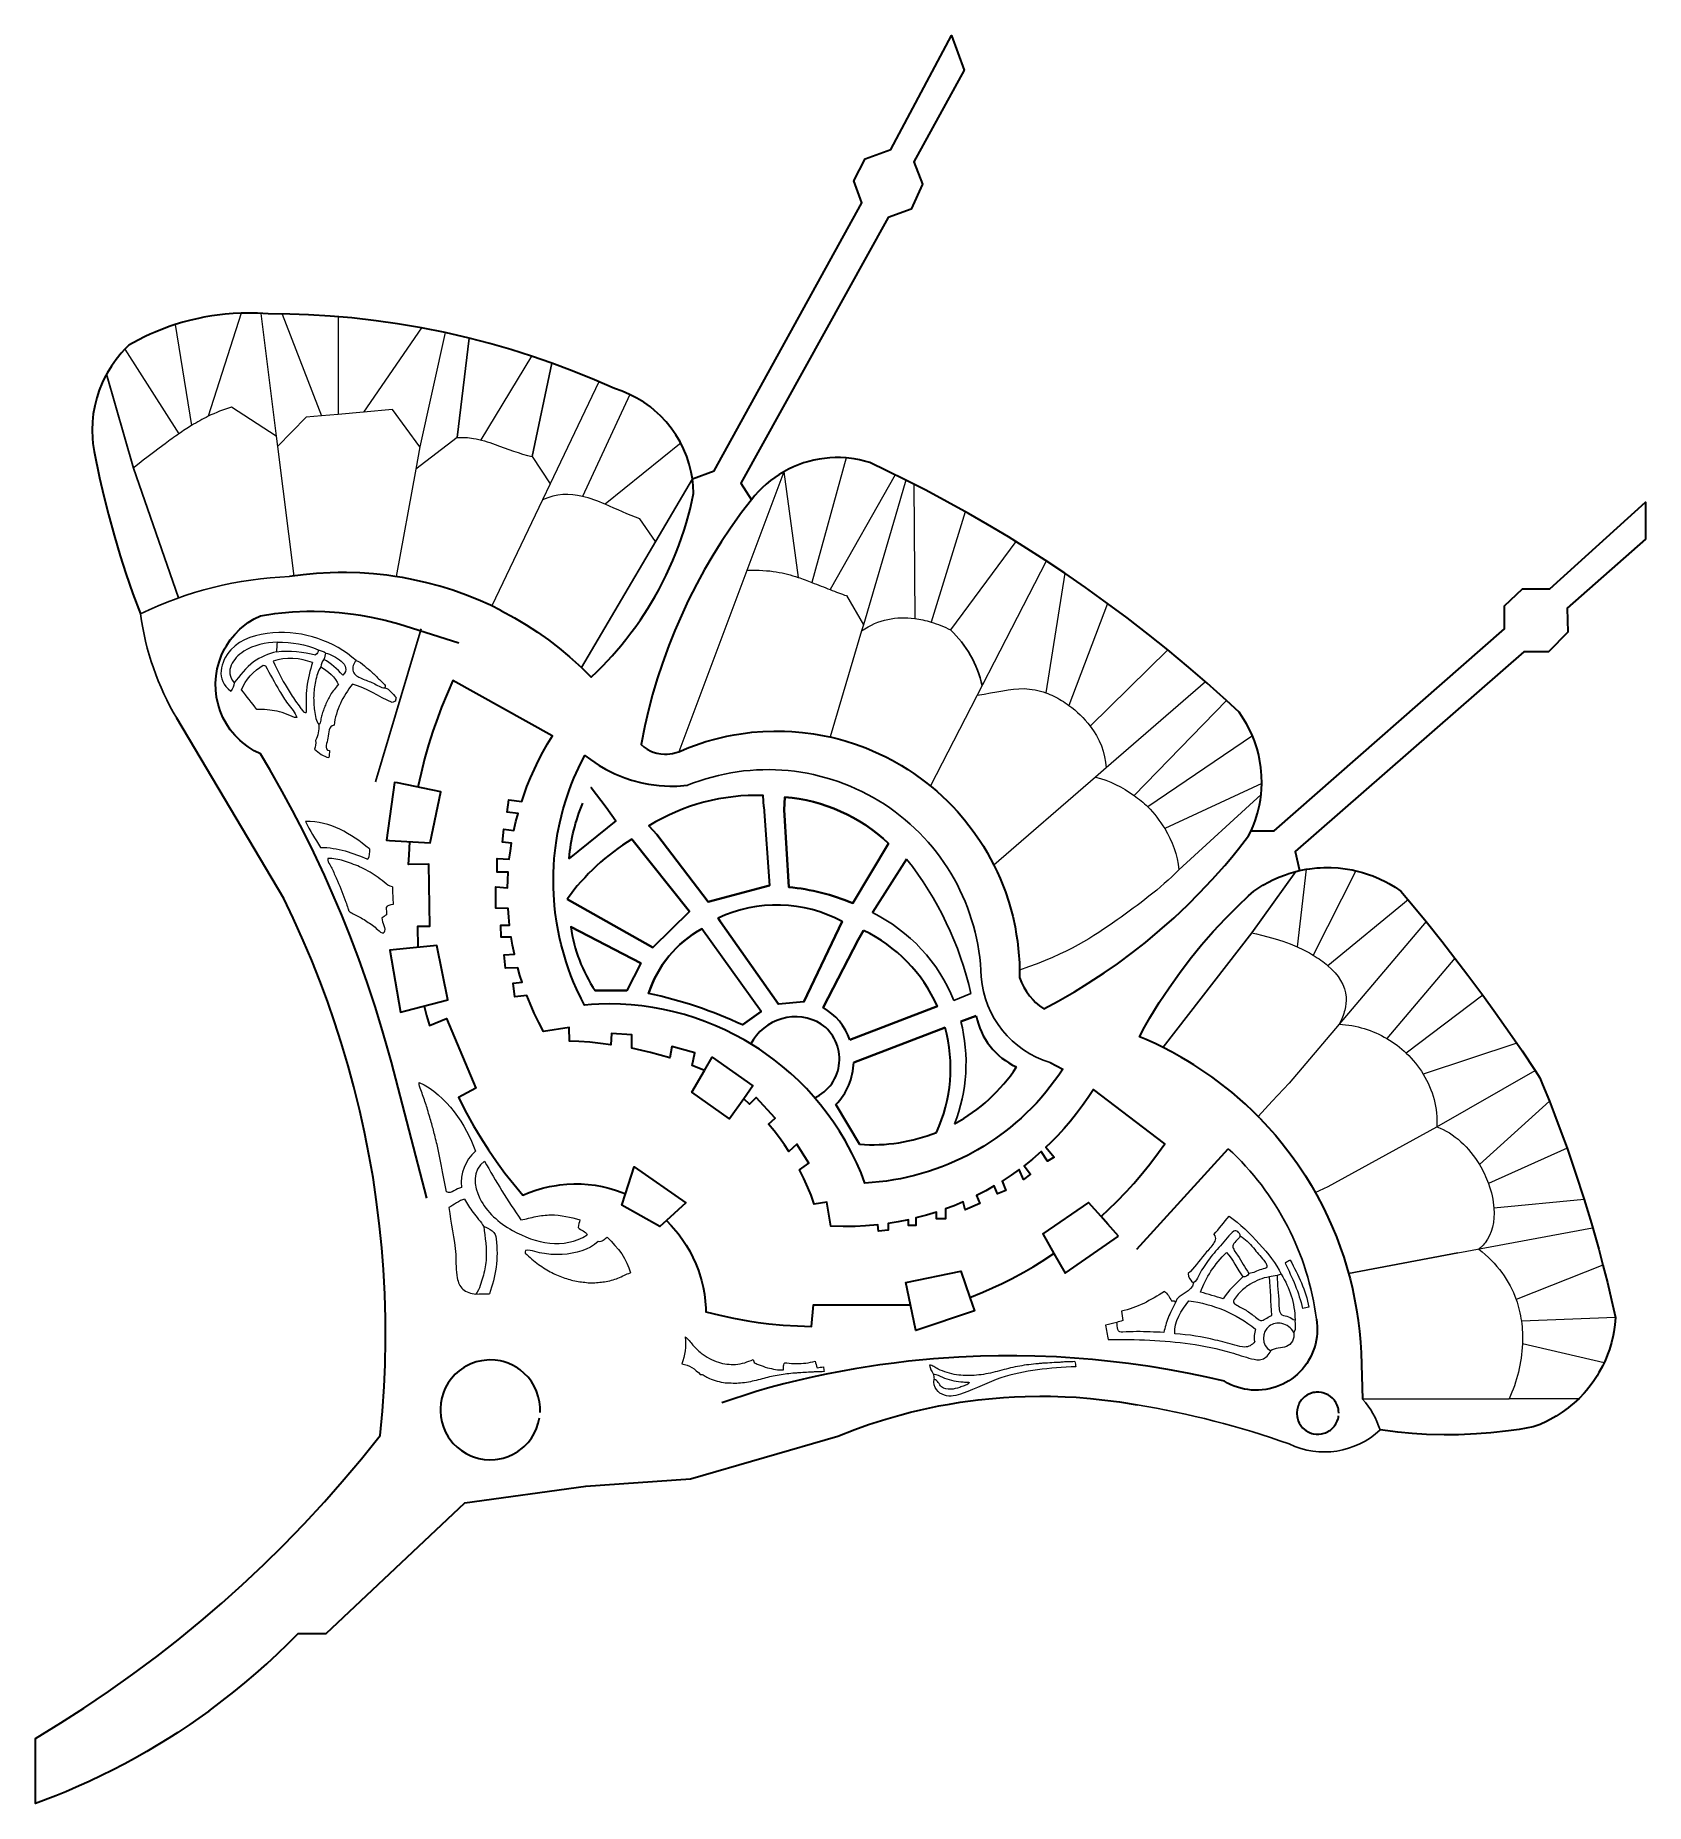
# Model space of a CAD drawing. Header units: millimetres. Extents: x 1814184 to 2218310, y 27764 to 471429.
import ezdxf

# ---------------------------------------------------------------- set-up
doc = ezdxf.new("R2010")
doc.units = ezdxf.units.MM
for name, color, linetype, lineweight in [('01_SITE_BASE', 7, 'Continuous', 35), ('03_REGIONS', 7, 'Continuous', 35), ('03_ROADS_AND_PLOTS', 7, 'Continuous', 9), ('04_GEOMETRIC_DIVISIONS', 7, 'Continuous', 5), ('BLUE_COPIED_UNITS', 7, 'Continuous', 20), ('REGION_HOLES', 7, 'Continuous', 35)]:
    doc.layers.add(name, color=color, linetype=linetype, lineweight=lineweight)

# ---------------------------------------------------------------- blocks, each defined once
blk = doc.blocks.new('GEWAN_A_UPPER_LEFT')
for points, knots in [([(25400, 16777), (14135, 26768), (-960, 31924), (-16472, 30740), (-24367, 30137), (-32369, 27891), (-37615, 22198), (-42972, 16383), (-45453, 6972), (-37625, 1498)], [0, 0, 0, 0, 1, 1, 1, 2, 2, 2, 3, 3, 3, 3]), ([(-14389, 26008), (-20056, 25842), (-26101, 24751), (-31111, 21474), (-36625, 17867), (-40886, 11613), (-36034, 5636)], [0, 0, 0, 0, 1, 1, 1, 2, 2, 2, 2]), ([(-14707, 21233), (-18723, 20184), (-22749, 18676), (-26198, 16137), (-30049, 13302), (-33182, 9182), (-36034, 5636)], [0, 0, 0, 0, 1, 1, 1, 2, 2, 2, 2]), ([(3436, 15822), (-2562, 18004), (-10171, 18942), (-16299, 16458), (-14182, 11899), (-11951, 7427), (-9359, 3064), (-8022, 812), (-6587, -1411), (-5063, -3549), (-4294, -4627), (-3502, -5685), (-2688, -6816), (-2281, -7381), (-1869, -7965), (-1441, -8476), (-960, -9050), (-460, -9532), (253, -9325)], [0, 0, 0, 0, 1, 1, 1, 2, 2, 2, 3, 3, 3, 4, 4, 4, 5, 5, 5, 6, 6, 6, 6]), ([(10121, 20596), (14325, 19318), (23803, 14645), (18715, 9456), (15735, 12598), (12667, 15529), (9166, 17413)], [0, 0, 0, 0, 1, 1, 1, 2, 2, 2, 2]), ([(-4362, -11871), (-5241, -9362), (-7262, -7169), (-8986, -4873), (-10533, -2811), (-11841, -665), (-13125, 1494), (-15610, 5671), (-18008, 9897), (-20119, 14230), (-20543, 14336), (-20967, 14442), (-21392, 14549), (-26052, 11673), (-30315, 7153), (-32214, 2135), (-29668, -1155), (-27121, -4444), (-24575, -7733), (-21024, -7664), (-17622, -7997), (-14389, -8685), (-12632, -9059), (-10924, -9538), (-9275, -10246), (-7606, -10962), (-5999, -11914), (-4362, -11871)], [0, 0, 0, 0, 1, 1, 1, 2, 2, 2, 3, 3, 3, 4, 4, 4, 5, 5, 5, 6, 6, 6, 7, 7, 7, 8, 8, 8, 9, 9, 9, 9]), ([(3436, 15822), (2218, 11823), (1116, 7707), (601, 3382), (106, -774), (153, -5123), (253, -9325)], [0, 0, 0, 0, 1, 1, 1, 2, 2, 2, 2]), ([(7574, 13594), (6182, 11581), (5512, 8969), (4977, 6305), (4494, 3904), (4122, 1461), (4040, -1055), (3960, -3485), (4152, -5982), (4462, -8362), (4637, -9707), (4851, -11016), (5165, -12276), (5455, -13441), (5831, -14565), (6619, -15372)], [0, 0, 0, 0, 1, 1, 1, 2, 2, 2, 3, 3, 3, 4, 4, 4, 5, 5, 5, 5]), ([(7574, 13594), (11056, 11976), (14969, 8248), (16487, 4681), (14950, 3049), (13579, 1348), (12471, -463), (11471, -2097), (10684, -3821), (9931, -5558), (9570, -6389), (9217, -7223), (8921, -8082), (8639, -8903), (8410, -9747), (8177, -10583), (7944, -11420), (7707, -12249), (7547, -13137), (7466, -13581), (7405, -14040), (7287, -14445), (7169, -14850), (6995, -15201), (6619, -15372)], [0, 0, 0, 0, 1, 1, 1, 2, 2, 2, 3, 3, 3, 4, 4, 4, 5, 5, 5, 6, 6, 6, 7, 7, 7, 8, 8, 8, 8]), ([(25400, 16777), (24030, 15731), (23360, 13153), (23901, 11372), (24461, 9532), (26314, 8544), (28196, 7768), (30171, 6954), (32176, 6374), (34053, 5430), (35980, 4460), (37770, 3104), (39860, 3044)], [0, 0, 0, 0, 1, 1, 1, 2, 2, 2, 3, 3, 3, 4, 4, 4, 4]), ([(25400, 16777), (27051, 16539), (28243, 15311), (29515, 14199), (30774, 13098), (32111, 12111), (33348, 10993), (34649, 9819), (35838, 8501), (37170, 7226), (37836, 6588), (38538, 5961), (39135, 5309), (39790, 4593), (40319, 3846), (39860, 3044)], [0, 0, 0, 0, 1, 1, 1, 2, 2, 2, 3, 3, 3, 4, 4, 4, 5, 5, 5, 5]), ([(43543, -4232), (36752, -1413), (30634, 3033), (23490, 4999), (18795, -1227), (15222, -7918), (14259, -15691)], [0, 0, 0, 0, 1, 1, 1, 2, 2, 2, 2]), ([(39860, 3044), (42335, 2628), (43632, -16), (45453, -1685), (45347, -2322), (45241, -2958), (45135, -3595), (44604, -3807), (44074, -4019), (43543, -4232)], [0, 0, 0, 0, 1, 1, 1, 2, 2, 2, 3, 3, 3, 3]), ([(14259, -15691), (11281, -16040), (11752, -19495), (11222, -22166), (10965, -23460), (10474, -24569), (10302, -25819), (10133, -27053), (10274, -28425), (12031, -28423)], [0, 0, 0, 0, 1, 1, 1, 2, 2, 2, 3, 3, 3, 3])]:
    blk.add_open_spline(points, degree=3, knots=knots)
for points in [[(-14389, 26008), (-14495, 24416), (-14601, 22825), (-14707, 21233)], [(-14707, 21233), (-7936, 22162), (-1100, 21245), (5028, 19642)], [(-14389, 26008), (-6902, 26160), (64, 25053), (6301, 22188)], [(6301, 22188), (6470, 21093), (5802, 20345), (5028, 19642)], [(6301, 22188), (7605, 21732), (9051, 21617), (10121, 20596)], [(10121, 20596), (9802, 19535), (9484, 18474), (9166, 17413)], [(9166, 17413), (8067, 16376), (7833, 14980), (7574, 13594)], [(-36034, 5636), (-35842, 3958), (-36644, 2691), (-37625, 1498)], [(6619, -15372), (6596, -18235), (6341, -21002), (5028, -23330)], [(5028, -23330), (5086, -24927), (4997, -26464), (4391, -27786)], [(4391, -27786), (6685, -29519), (8890, -31467), (11712, -31924)], [(12031, -28423), (11924, -29590), (11818, -30757), (11712, -31924)]]:
    blk.add_open_spline(points, degree=3)
blk = doc.blocks.new('GEWAN_B_LEFT_MIDDLE')
for points, knots in [([(8594, 12189), (554, 18734), (-7974, 24100), (-18780, 23966), (-17111, 20065), (-14517, 16547), (-12414, 12825), (-4903, 12868), (1558, 10373), (7958, 7732)], [0, 0, 0, 0, 1, 1, 1, 2, 2, 2, 3, 3, 3, 3]), ([(18462, -4045), (17041, -4022), (16011, -3054), (14954, -2150), (13833, -1191), (12681, -305), (11500, 509), (9239, 2067), (6870, 3363), (4423, 4468), (2160, 5491), (-169, 6351), (-2563, 7055), (-4667, 7674), (-6821, 8172), (-9231, 8051), (-9467, 6973), (-8858, 6243), (-8373, 5463), (-7941, 4768), (-7607, 4033), (-7270, 3298), (-6541, 1702), (-5802, 106), (-5097, -1501), (-3774, -4514), (-2565, -7567), (-1458, -10675), (-1153, -11531), (-856, -12392), (-609, -13274), (-490, -13695), (-384, -14122), (-158, -14450), (38, -14735), (322, -14946), (634, -15136), (1304, -15547), (2097, -15865), (2841, -16222), (3622, -16596), (4348, -17014), (5079, -17446), (6694, -18401), (8333, -19427), (9880, -20576), (10647, -21145), (11391, -21744), (12121, -22440), (12928, -23210), (13718, -24100), (14748, -23886)], [0, 0, 0, 0, 1, 1, 1, 2, 2, 2, 3, 3, 3, 4, 4, 4, 5, 5, 5, 6, 6, 6, 7, 7, 7, 8, 8, 8, 9, 9, 9, 10, 10, 10, 11, 11, 11, 12, 12, 12, 13, 13, 13, 14, 14, 14, 15, 15, 15, 16, 16, 16, 17, 17, 17, 17]), ([(18462, -4045), (18568, -6591), (18674, -9138), (18780, -11684), (17451, -11967), (16035, -11962), (15809, -12983), (15630, -13789), (16193, -15235), (15915, -16141)], [0, 0, 0, 0, 1, 1, 1, 2, 2, 2, 3, 3, 3, 3]), ([(15915, -16141), (15279, -16565), (14642, -16989), (14006, -17414), (13934, -19632), (16053, -21786), (14748, -23886)], [0, 0, 0, 0, 1, 1, 1, 2, 2, 2, 2])]:
    blk.add_open_spline(points, degree=3, knots=knots)
blk.add_open_spline([(8594, 12189), (8652, 10592), (8564, 9055), (7958, 7732)], degree=3)
blk = doc.blocks.new('GEWAN_C_LEFT_LOWER')
for points, knots in [([(-24275, 239), (-24724, 5840), (-22880, 10492), (-18864, 14244), (-22531, 24373), (-29914, 35752), (-40509, 40664), (-40660, 39559), (-40246, 38687), (-39877, 37797), (-39530, 36960), (-39222, 36107), (-38921, 35251), (-38331, 33578), (-37765, 31895), (-37257, 30188), (-36969, 29221), (-36700, 28245), (-36411, 27278), (-36161, 26445), (-35897, 25618), (-35656, 24781), (-35174, 23107), (-34785, 21395), (-34356, 19699), (-34106, 18716), (-33843, 17738), (-33610, 16748), (-33418, 15934), (-33246, 15113), (-33070, 14293), (-32885, 13433), (-32695, 12575), (-32521, 11711), (-32347, 10846), (-32188, 9975), (-32023, 9107), (-31846, 8181), (-31661, 7259), (-31479, 6335), (-31309, 5469), (-31143, 4601), (-30965, 3738), (-30619, 2052), (-30232, 382), (-30005, -1353), (-27956, -2435), (-26262, 103), (-24275, 239)], [0, 0, 0, 0, 1, 1, 1, 2, 2, 2, 3, 3, 3, 4, 4, 4, 5, 5, 5, 6, 6, 6, 7, 7, 7, 8, 8, 8, 9, 9, 9, 10, 10, 10, 11, 11, 11, 12, 12, 12, 13, 13, 13, 14, 14, 14, 15, 15, 15, 16, 16, 16, 16]), ([(-15363, 10425), (-20339, 6803), (-19542, 874), (-17161, -3924), (-14509, -9268), (-9891, -13210), (-4640, -16196), (4281, -21267), (15030, -23581), (24108, -17905)], [0, 0, 0, 0, 1, 1, 1, 2, 2, 2, 3, 3, 3, 3]), ([(-15363, 10425), (-11141, 2706), (-6385, -4791), (-1357, -12175), (535, -11821), (2426, -11287), (4375, -10890), (6243, -10509), (8163, -10256), (10095, -10242), (13942, -10215), (17835, -11140), (21243, -12175)], [0, 0, 0, 0, 1, 1, 1, 2, 2, 2, 3, 3, 3, 4, 4, 4, 4]), ([(-23002, -4218), (-25262, -4689), (-27020, -6373), (-29050, -7401), (-28363, -13505), (-26761, -19266), (-26439, -25516), (-26284, -28503), (-26422, -31602), (-25843, -34468), (-25504, -36149), (-24917, -37750), (-23705, -38819), (-22441, -39934), (-20495, -40471), (-18705, -40664)], [0, 0, 0, 0, 1, 1, 1, 2, 2, 2, 3, 3, 3, 4, 4, 4, 5, 5, 5, 5]), ([(-23002, -4218), (-22071, -5786), (-21033, -7577), (-19769, -9275), (-18404, -11109), (-16776, -12833), (-15681, -14722)], [0, 0, 0, 0, 1, 1, 1, 2, 2, 2, 2]), ([(21243, -12175), (21031, -13130), (20818, -14085), (20606, -15040), (21544, -16404), (23547, -16375), (24108, -17905)], [0, 0, 0, 0, 1, 1, 1, 2, 2, 2, 2]), ([(-15681, -14722), (-15147, -18821), (-14413, -23394), (-14776, -27715), (-14963, -29931), (-15438, -32081), (-16014, -34153), (-16313, -35229), (-16638, -36284), (-17013, -37309), (-17452, -38509), (-17957, -39669), (-18705, -40664)], [0, 0, 0, 0, 1, 1, 1, 2, 2, 2, 3, 3, 3, 4, 4, 4, 4]), ([(394, -23953), (341, -24271), (287, -24589), (234, -24908), (1875, -26530), (3595, -27962), (5374, -29251), (7017, -30443), (8711, -31514), (10474, -32418), (12091, -33248), (13767, -33938), (15489, -34517), (17133, -35070), (18821, -35522), (20575, -35801), (21411, -35934), (22262, -36027), (23119, -36133), (23976, -36238), (24839, -36355), (25706, -36371), (26573, -36386), (27445, -36301), (28307, -36210), (29127, -36123), (29938, -36030), (30736, -35908), (32538, -35631), (34274, -35199), (35916, -34534), (36756, -34194), (37572, -33793), (38390, -33401), (39120, -33052), (39852, -32709), (40660, -32547)], [0, 0, 0, 0, 1, 1, 1, 2, 2, 2, 3, 3, 3, 4, 4, 4, 5, 5, 5, 6, 6, 6, 7, 7, 7, 8, 8, 8, 9, 9, 9, 10, 10, 10, 11, 11, 11, 12, 12, 12, 12]), ([(28246, -20451), (24666, -23741), (19658, -25146), (14501, -25439), (12199, -25570), (9867, -25480), (7616, -25114), (6387, -24915), (5181, -24633), (4004, -24327), (2789, -24011), (1605, -23670), (394, -23953)], [0, 0, 0, 0, 1, 1, 1, 2, 2, 2, 3, 3, 3, 4, 4, 4, 4])]:
    blk.add_open_spline(points, degree=3, knots=knots)
for points in [[(-15681, -14722), (-13576, -15249), (-10802, -16947), (-10906, -19496)], [(-10906, -19496), (-9908, -26861), (-11186, -34090), (-13453, -40505)], [(31747, -18860), (30622, -19493), (29828, -20923), (28246, -20451)], [(31747, -18860), (35931, -22920), (39482, -27242), (40660, -32547)], [(-18705, -40664), (-16954, -40611), (-15204, -40558), (-13453, -40505)]]:
    blk.add_open_spline(points, degree=3)
blk = doc.blocks.new('GEWAN_D_UNDER_BUILDING')
for points in [[(-52521, 18017), (-51523, 10652), (-52800, 3423), (-55067, -2992)], [(-55067, -2992), (-49371, -3526), (-44843, -6879), (-40743, -11268)], [(54431, -5220), (54643, -6387), (54855, -7554), (55067, -8721)]]:
    blk.add_open_spline(points, degree=3)
for points, knots in [([(-52521, 18017), (-50191, 16427), (-48506, 13940), (-46537, 11637), (-44607, 9380), (-42405, 7299), (-40131, 5490), (-36013, 2214), (-31660, -171), (-26748, -1676), (-22547, -2963), (-17938, -3605), (-13445, -3273), (-8658, -2920), (-4003, -1461), (0, 510)], [0, 0, 0, 0, 1, 1, 1, 2, 2, 2, 3, 3, 3, 4, 4, 4, 5, 5, 5, 5]), ([(0, 510), (674, 215), (478, -569), (596, -1132), (713, -1695), (1143, -2038), (1614, -2324), (2558, -2896), (3671, -3244), (4764, -3625), (6912, -4372), (8984, -5247), (11141, -5869), (13181, -6456), (15296, -6816), (17482, -7191), (19525, -7541), (21629, -7904), (23555, -7448), (23532, -6816), (23609, -6233), (23653, -5599), (23700, -4922), (23710, -4185), (23810, -3545), (23909, -2904), (24097, -2360), (24547, -2177), (24927, -2022), (25493, -2125), (26060, -2213), (28513, -2597), (30982, -2715), (33439, -2714), (38527, -2710), (43560, -2190), (48064, -764)], [0, 0, 0, 0, 1, 1, 1, 2, 2, 2, 3, 3, 3, 4, 4, 4, 5, 5, 5, 6, 6, 6, 7, 7, 7, 8, 8, 8, 9, 9, 9, 10, 10, 10, 11, 11, 11, 12, 12, 12, 12]), ([(55067, -8721), (53222, -9239), (51052, -8974), (49025, -9053), (47937, -9095), (46891, -9237), (45816, -9308), (44886, -9369), (43935, -9378), (42994, -9411), (40963, -9482), (38979, -9666), (36971, -9791), (35894, -9859), (34810, -9909), (33735, -9981), (32763, -10046), (31798, -10128), (30836, -10216), (28809, -10403), (26795, -10619), (24796, -10872), (22756, -11131), (20731, -11430), (18732, -11790), (16693, -12157), (14681, -12588), (12687, -13065), (10789, -13520), (8906, -14016), (7027, -14513), (5013, -15046), (3004, -15580), (963, -16054), (-1039, -16520), (-3072, -16929), (-5123, -17256), (-7091, -17570), (-9076, -17807), (-11146, -17917), (-13026, -18017), (-14975, -18011), (-16882, -17969), (-18938, -17924), (-20944, -17837), (-22876, -17541), (-24973, -17220), (-26983, -16651), (-28966, -16035), (-31026, -15395), (-33056, -14704), (-34981, -13740), (-35955, -13253), (-36901, -12696), (-37849, -12150), (-38727, -11644), (-39606, -11147), (-40743, -11268)], [0, 0, 0, 0, 1, 1, 1, 2, 2, 2, 3, 3, 3, 4, 4, 4, 5, 5, 5, 6, 6, 6, 7, 7, 7, 8, 8, 8, 9, 9, 9, 10, 10, 10, 11, 11, 11, 12, 12, 12, 13, 13, 13, 14, 14, 14, 15, 15, 15, 16, 16, 16, 17, 17, 17, 18, 18, 18, 19, 19, 19, 19]), ([(48064, -764), (48595, -2461), (49126, -4159), (49656, -5857), (51248, -5644), (52839, -5432), (54431, -5220)], [0, 0, 0, 0, 1, 1, 1, 2, 2, 2, 2])]:
    blk.add_open_spline(points, degree=3, knots=knots)
blk = doc.blocks.new('GEWAN_E_BOTTOM_CURVE')
for points, knots in [([(47587, 11494), (45742, 10976), (43572, 11242), (41545, 11163), (40457, 11120), (39411, 10978), (38335, 10907), (37406, 10846), (36455, 10837), (35513, 10804), (33483, 10733), (31499, 10550), (29491, 10424), (28414, 10357), (27330, 10306), (26255, 10234), (25283, 10170), (24318, 10088), (23355, 9999), (21329, 9813), (19315, 9597), (17316, 9343), (15275, 9084), (13250, 8786), (11252, 8426), (9213, 8058), (7201, 7627), (5206, 7150), (3308, 6695), (1425, 6199), (-453, 5702), (-2467, 5169), (-4476, 4636), (-6517, 4161), (-8519, 3695), (-10552, 3286), (-12603, 2959), (-14572, 2646), (-16556, 2408), (-18627, 2298), (-20506, 2199), (-22456, 2205), (-24362, 2247), (-26418, 2292), (-28424, 2378), (-30356, 2674), (-32453, 2996), (-34464, 3564), (-36446, 4180), (-38506, 4820), (-40536, 5512), (-42462, 6475), (-43435, 6962), (-44381, 7519), (-45330, 8066), (-46207, 8571), (-47087, 9068), (-48224, 8948)], [0, 0, 0, 0, 1, 1, 1, 2, 2, 2, 3, 3, 3, 4, 4, 4, 5, 5, 5, 6, 6, 6, 7, 7, 7, 8, 8, 8, 9, 9, 9, 10, 10, 10, 11, 11, 11, 12, 12, 12, 13, 13, 13, 14, 14, 14, 15, 15, 15, 16, 16, 16, 17, 17, 17, 18, 18, 18, 19, 19, 19, 19]), ([(48224, 7993), (31191, 7120), (14154, 5790), (-1106, 641), (-9571, -2215), (-17489, -6245), (-26034, -9446), (-28139, -10235), (-30283, -10974), (-32492, -11250), (-34441, -11494), (-36440, -11379), (-38300, -10777), (-42484, -9423), (-45957, -5607), (-45041, -283)], [0, 0, 0, 0, 1, 1, 1, 2, 2, 2, 3, 3, 3, 4, 4, 4, 5, 5, 5, 5]), ([(-45677, 3218), (-43394, 3122), (-41569, 1916), (-39610, 1035), (-37689, 170), (-35639, -381), (-33563, -874), (-31607, -1338), (-29627, -1750), (-27559, -1936), (-26495, -2032), (-25408, -2067), (-24333, -2134), (-23817, -2166), (-23304, -2205), (-22704, -2218), (-22464, -2223), (-22210, -2225), (-22099, -2292), (-21942, -2387), (-22070, -2614), (-22227, -2817), (-22898, -3685), (-24101, -4124), (-25252, -4544), (-26269, -4915), (-27247, -5272), (-28233, -5600), (-30145, -6235), (-32090, -6759), (-34206, -6860), (-36365, -6963), (-38702, -6624), (-40218, -5257), (-41943, -3702), (-42608, -816), (-45041, -283)], [0, 0, 0, 0, 1, 1, 1, 2, 2, 2, 3, 3, 3, 4, 4, 4, 5, 5, 5, 6, 6, 6, 7, 7, 7, 8, 8, 8, 9, 9, 9, 10, 10, 10, 11, 11, 11, 12, 12, 12, 12])]:
    blk.add_open_spline(points, degree=3, knots=knots)
for points in [[(-48224, 8948), (-47795, 6864), (-46751, 5035), (-45677, 3218)], [(-45677, 3218), (-45465, 2051), (-45253, 884), (-45041, -283)], [(47587, 11494), (47799, 10327), (48011, 9160), (48224, 7993)]]:
    blk.add_open_spline(points, degree=3)
blk = doc.blocks.new('GEWAN_F_RIGHT')
for points, knots in [([(3183, 25827), (5623, 28798), (8064, 31769), (10504, 34739), (15683, 31225), (20598, 26301), (25090, 21355), (29318, 16700), (33172, 12027), (35650, 6728)], [0, 0, 0, 0, 1, 1, 1, 2, 2, 2, 3, 3, 3, 3]), ([(3183, 25827), (4546, 24111), (3751, 22529), (2674, 21039), (1500, 19413), (-8, 17896), (-1355, 16312), (-4050, 13143), (-6101, 9708), (-9231, 7047)], [0, 0, 0, 0, 1, 1, 1, 2, 2, 2, 3, 3, 3, 3]), ([(15915, 25190), (15852, 25870), (15284, 26768), (14663, 27267), (14353, 27517), (14029, 27667), (13718, 27692), (13407, 27718), (13110, 27620), (12820, 27472), (11676, 26885), (10665, 25515), (9636, 24238), (7510, 21599), (5306, 19358), (3251, 16917), (1277, 14572), (-558, 12042), (-2144, 9540), (-2909, 8334), (-3616, 7135), (-4257, 5833), (-4872, 4583), (-5427, 3240), (-6684, 2590)], [0, 0, 0, 0, 1, 1, 1, 2, 2, 2, 3, 3, 3, 4, 4, 4, 5, 5, 5, 6, 6, 6, 7, 7, 7, 8, 8, 8, 8]), ([(17189, 5455), (14291, 9218), (12532, 13946), (9231, 17232), (3539, 11510), (-786, 5221), (-3183, -1866), (424, -2927), (4032, -3988), (7639, -5049), (10220, -1096), (13861, 2236), (17189, 5455)], [0, 0, 0, 0, 1, 1, 1, 2, 2, 2, 3, 3, 3, 4, 4, 4, 4]), ([(15915, 25190), (15633, 24275), (14663, 23479), (13847, 22663), (13109, 21924), (12498, 21169), (12396, 20374), (12307, 19683), (12602, 18963), (13006, 18251), (13450, 17468), (14024, 16696), (14559, 15928), (16626, 12960), (18105, 10043), (20053, 7047)], [0, 0, 0, 0, 1, 1, 1, 2, 2, 2, 3, 3, 3, 4, 4, 4, 5, 5, 5, 5]), ([(15915, 25190), (18212, 23889), (20342, 21565), (22223, 19400), (23951, 17411), (25469, 15557), (27185, 13463), (27637, 12910), (28104, 12341), (28431, 11756), (28718, 11244), (28898, 10720), (28780, 10339), (28552, 9603), (27214, 9398), (26065, 9064), (23869, 8426), (22359, 7319), (20053, 7047)], [0, 0, 0, 0, 1, 1, 1, 2, 2, 2, 3, 3, 3, 4, 4, 4, 5, 5, 5, 6, 6, 6, 6]), ([(29921, 5455), (30345, -699), (30770, -6853), (31194, -13007), (30387, -13471), (29521, -13813), (28675, -14352), (27879, -14858), (27102, -15538), (26343, -15611), (25500, -15692), (24682, -15026), (23862, -14371), (23125, -13781), (22387, -13200), (21649, -12649), (20091, -11486), (18530, -10458), (16867, -9555), (16028, -9100), (15162, -8676), (14287, -8189), (13503, -7753), (12711, -7265), (12595, -6630), (12461, -5890), (13242, -4949), (13959, -4083), (14635, -3268), (15255, -2519), (15928, -1823), (17346, -356), (19003, 879), (20704, 1928), (23562, 3692), (26547, 4933), (29921, 5455)], [0, 0, 0, 0, 1, 1, 1, 2, 2, 2, 3, 3, 3, 4, 4, 4, 5, 5, 5, 6, 6, 6, 7, 7, 7, 8, 8, 8, 9, 9, 9, 10, 10, 10, 11, 11, 11, 12, 12, 12, 12]), ([(33741, 6092), (33627, 1522), (34471, -2518), (34549, -7026), (34568, -8094), (34543, -9187), (34675, -10191), (34824, -11318), (35171, -12332), (36018, -12832), (36835, -13314), (38115, -13319), (39139, -13717), (40281, -14161), (41105, -15094), (42335, -15235)], [0, 0, 0, 0, 1, 1, 1, 2, 2, 2, 3, 3, 3, 4, 4, 4, 5, 5, 5, 5]), ([(-15370, -6823), (-15833, -8175), (-16537, -9461), (-17212, -10764), (-17802, -11906), (-18370, -13062), (-18850, -14252), (-19765, -16518), (-20361, -18908), (-21008, -21283), (-25402, -21210), (-29606, -20904), (-34039, -20916), (-36288, -20923), (-38595, -21011), (-40727, -21096), (-41277, -21118), (-41816, -21139), (-42222, -20972), (-42659, -20793), (-42944, -20395), (-43110, -19854), (-43420, -18848), (-43321, -17349), (-43608, -16508)], [0, 0, 0, 0, 1, 1, 1, 2, 2, 2, 3, 3, 3, 4, 4, 4, 5, 5, 5, 6, 6, 6, 7, 7, 7, 8, 8, 8, 8]), ([(-20690, -1548), (-18964, -2436), (-18407, -4597), (-17189, -6004), (-16764, -6004), (-16340, -6004), (-15915, -6004), (-15734, -6277), (-15552, -6550), (-15370, -6823)], [0, 0, 0, 0, 1, 1, 1, 2, 2, 2, 3, 3, 3, 3]), ([(-8913, -6004), (-12277, -10739), (-16261, -15956), (-15597, -21919), (-8870, -22382), (-2424, -23485), (3873, -24961), (7053, -25706), (10195, -26547), (13351, -27460), (14949, -27922), (16551, -28402), (18097, -28343), (19836, -28277), (21504, -27528), (22918, -25739), (22016, -23771), (23037, -21624), (23236, -19691), (13740, -12183), (3019, -7633), (-8913, -6004)], [0, 0, 0, 0, 1, 1, 1, 2, 2, 2, 3, 3, 3, 4, 4, 4, 5, 5, 5, 6, 6, 6, 7, 7, 7, 7]), ([(-41380, -11097), (-41168, -12582), (-40956, -14068), (-40743, -15553), (-41698, -15872), (-42653, -16190), (-43608, -16508)], [0, 0, 0, 0, 1, 1, 1, 2, 2, 2, 2]), ([(41698, -21283), (40425, -19135), (38350, -17507), (35974, -17004), (33885, -16562), (31564, -16989), (29898, -18222), (26239, -20929), (25743, -27523), (30558, -30195)], [0, 0, 0, 0, 1, 1, 1, 2, 2, 2, 3, 3, 3, 3]), ([(-47746, -24784), (-34211, -24498), (-20992, -25004), (-8313, -26786), (-1559, -27734), (5043, -29045), (11408, -30954), (14728, -31949), (17983, -33107), (21370, -33960), (23072, -34388), (24807, -34739), (26427, -34215), (28183, -33647), (29805, -32049), (30558, -30195)], [0, 0, 0, 0, 1, 1, 1, 2, 2, 2, 3, 3, 3, 4, 4, 4, 5, 5, 5, 5]), ([(41698, -21283), (42181, -24560), (40628, -27067), (38140, -28048), (35764, -28984), (32534, -28528), (30558, -30195)], [0, 0, 0, 0, 1, 1, 1, 2, 2, 2, 2])]:
    blk.add_open_spline(points, degree=3, knots=knots)
for points in [[(39948, 13572), (39152, 13094), (38356, 12617), (37560, 12140)], [(37560, 12140), (40864, 5044), (44324, -1986), (45836, -9824)], [(39948, 13572), (43933, 6384), (47365, -1033), (49019, -9187)], [(-6684, 2590), (-7180, -1943), (-13955, -2436), (-15370, -6823)], [(-9231, 7047), (-9183, 5282), (-8067, 3491), (-6684, 2590)], [(20053, 7047), (19688, 5959), (18321, 5438), (17189, 5455)], [(33741, 6092), (32467, 5879), (31194, 5667), (29921, 5455)], [(35650, 6728), (35014, 6516), (34377, 6304), (33741, 6092)], [(35650, 6728), (39802, 204), (42114, -7082), (42335, -15235)], [(-20690, -1548), (-27154, -5776), (-33851, -9440), (-41380, -11097)], [(-43608, -16508), (-45412, -16933), (-47216, -17357), (-49019, -17781)], [(42335, -15235), (42018, -17208), (43033, -19732), (41698, -21283)], [(49019, -9187), (47958, -9399), (46897, -9612), (45836, -9824)], [(-49019, -17781), (-48807, -18949), (-48595, -20116), (-48383, -21283)], [(-48383, -21283), (-48171, -22450), (-47958, -23617), (-47746, -24784)]]:
    blk.add_open_spline(points, degree=3)

msp = doc.modelspace()

# ---------------------------------------------------------------- linework, layer by layer
for p, q in [((1920065, 370532), (1923018, 395473)), ((1838789, 362869), (1832047, 386423)), ((1938845, 365758), (1943803, 389195)), ((1838789, 362869), (1850132, 330303)), ((1951270, 312786), (1979084, 360167)), ((1899563, 284173), (1911040, 322490)), ((2101182, 262069), (2121797, 280958)), ((2119507, 246218), (2130485, 261622)), ((2130485, 261622), (2119507, 246218)), ((2119507, 246218), (2097204, 217574)), ((2128845, 208570), (2124621, 203979)), ((2124621, 203979), (2121082, 200133)), ((2171185, 165932), (2143755, 160788)), ((2184040, 129355), (2147228, 129214)), ((2147228, 129214), (2184040, 129355)), ((2184040, 129355), (2201591, 129455))]:
    msp.add_line(p, q)
at = {"color": 30}
msp.add_line((2044730, 229250), (2048968, 231021), dxfattribs=at)
for centre, radius, start, end in [((1881116, 243615), 92058, 91.9513, 116.14269), ((1910693, 336003), 70813, 187.9112, 210.49085), ((2024600, 302116), 27876, 12.75689, 46.29023), ((1997993, 233608), 53592, 1.68777, 112.10031), ((2075871, 237070), 24382, 184.4302, 253.30132), ((2066411, 140595), 69803, 7.17006, 47.53055), ((2132970, 115884), 19518, 16.78093, 43.07244), ((2054736, -91543), 222284, 70.52349, 80.68181), ((2137701, 136406), 20405, 244.29069, 313.15175)]:
    msp.add_arc(centre, radius, start, end)
for centre, radius, start, end in [((1966730, 212436), 84312, 12.73413, 38.35365), ((2005752, 213609), 41998, 21.86372, 63.87386), ((2005752, 213609), 41998, 338.65997, 14.29724)]:
    msp.add_arc(centre, radius, start, end, dxfattribs=at)
at = {"layer": '01_SITE_BASE'}
for points in [[(1979084, 360167), (1984512, 362137), (2021607, 429438), (2019621, 434926), (2022479, 440427), (2028911, 442754), (2044119, 471429), (2047281, 462691), (2034634, 439706), (2036823, 434120), (2033989, 427852), (2028169, 425746), (1991219, 359096), (1993896, 354930)], [(1867604, 401734), (1865856, 401710), (1863835, 401616), (1861818, 401455), (1860477, 401309), (1858472, 401034), (1856478, 400691), (1855155, 400426), (1853184, 399971), (1851228, 399450), (1849292, 398864), (1848012, 398436), (1846112, 397742), (1844236, 396983), (1843000, 396442), (1841777, 395873), (1839967, 394969), (1837602, 393669), (1836639, 392709), (1835722, 391705), (1834434, 390123), (1833258, 388456), (1832201, 386712), (1831564, 385510), (1830982, 384280), (1830218, 382389), (1829587, 380449), (1829090, 378471), (1828732, 376463), (1828512, 374434), (1828434, 372396), (1828496, 370357), (1828615, 369002), (1828911, 366984), (1830315, 360382), (1831374, 355792), (1832524, 351225), (1833947, 346034), (1835487, 340876), (1836929, 336392), (1838685, 331304), (1840554, 326256)], [(1917066, 396846), (1911075, 398044), (1905053, 399067), (1899676, 399828), (1893606, 400517), (1888195, 400980), (1882774, 401302), (1878026, 401469), (1872596, 401526), (1869903, 401691), (1867604, 401734)], [(1959521, 382809), (1954549, 384991), (1948889, 387291), (1943803, 389195), (1938670, 390967), (1933493, 392604), (1928274, 394106), (1923018, 395473), (1917066, 396846)], [(1979084, 360167), (1978782, 361875), (1978290, 363850), (1977655, 365784), (1976881, 367666), (1975971, 369486), (1974930, 371236), (1973765, 372904), (1972481, 374483), (1971085, 375964), (1969584, 377339), (1968529, 378193), (1966873, 379375), (1965134, 380433), (1963323, 381362), (1961448, 382155), (1959521, 382809)], [(2032632, 359868), (2027902, 362204), (2023599, 364256), (2022299, 364627), (2020982, 364932), (2019651, 365172), (2017637, 365409), (2016287, 365483), (2014935, 365490), (2013585, 365430), (2012239, 365303), (2010900, 365110), (2009574, 364851), (2008261, 364527), (2006966, 364138), (2005692, 363685), (2004442, 363170), (2003219, 362593), (2002026, 361957), (2000866, 361263), (1999742, 360512), (1998656, 359706), (1997612, 358847), (1996611, 357938), (1995657, 356981), (1994751, 355977), (1993896, 354930)], [(1931022, 327131), (1934407, 325304), (1937325, 323567), (1940172, 321718), (1942945, 319759), (1945639, 317692), (1948251, 315522), (1949777, 314172), (1951270, 312786), (1953685, 310400), (1955156, 311808), (1956593, 313251), (1958912, 315729), (1961131, 318296), (1962413, 319878), (1963658, 321489), (1964865, 323129), (1966033, 324797), (1967890, 327637), (1969635, 330548), (1970626, 332327), (1971576, 334128), (1972482, 335951), (1973345, 337796), (1974165, 339660), (1974940, 341542), (1975671, 343443), (1976357, 345360), (1976998, 347293), (1977592, 349240), (1978481, 352515), (1978952, 354496), (1979377, 356488), (1979277, 358521), (1979084, 360167)], [(2072543, 336456), (2067584, 339752), (2063000, 342694), (2058371, 345568), (2053113, 348716), (2048395, 351439), (2043038, 354417), (2037632, 357303), (2032632, 359868)], [(1993896, 354930), (1991420, 351682), (1988652, 347804), (1986386, 344407), (1984219, 340946), (1982154, 337423), (1980192, 333841), (1978036, 329593), (1976303, 325895), (1974679, 322148), (1973164, 318355), (1971537, 313877), (1970265, 309997), (1969105, 306081), (1968060, 302133), (1967130, 298157), (1966192, 293486), (1966945, 292859), (1967762, 292316), (1968632, 291866), (1969237, 291618), (1970174, 291331), (1971137, 291147), (1972114, 291068), (1972767, 291075), (1973419, 291128), (1974065, 291228), (1975016, 291466), (1975633, 291680), (1978154, 292728), (1979860, 293363), (1982452, 294219), (1985080, 294959), (1987738, 295580), (1989525, 295927), (1991321, 296221), (1994030, 296562), (1996751, 296780), (1999479, 296876), (2002209, 296851), (2004027, 296765), (2006748, 296536), (2009455, 296185), (2012144, 295713), (2014019, 295309)], [(2119270, 271826), (2125070, 271825), (2182853, 322487), (2182853, 328324), (2187412, 332524), (2194252, 332524), (2218310, 354311), (2218310, 345019), (2198596, 327709), (2198754, 321712), (2193956, 316783), (2187767, 316783), (2130342, 266684), (2131441, 261854)], [(1906357, 335382), (1904418, 335698), (1902400, 335978), (1899024, 336340), (1895636, 336570), (1892242, 336668), (1890205, 336662), (1888168, 336609), (1884778, 336415), (1881399, 336088), (1877981, 335621)], [(1931022, 327131), (1928379, 328429), (1925278, 329812), (1922126, 331073), (1918927, 332210), (1915685, 333221), (1912407, 334105), (1909096, 334860), (1906357, 335382)], [(2113092, 304560), (2108233, 308901), (2103591, 312904), (2098355, 317258), (2093573, 321091), (2088184, 325253), (2083268, 328912), (2077733, 332878), (2072543, 336456)], [(1912449, 179715), (1903558, 213815), (1902601, 217312), (1901345, 221667), (1899476, 227731), (1897480, 233755), (1895357, 239734), (1893107, 245668), (1891080, 250715), (1888961, 255724), (1886752, 260694), (1884061, 266441), (1881659, 271321), (1878744, 276957), (1876152, 281738), (1873018, 287256), (1870709, 291156), (1869109, 291952), (1867592, 292895), (1866170, 293977), (1865499, 294567), (1864244, 295838), (1863114, 297223), (1862120, 298707), (1861271, 300279), (1860573, 301924), (1860034, 303627), (1859657, 305373), (1859447, 307147), (1859404, 308933), (1859531, 310716), (1859825, 312478), (1860283, 314204), (1860903, 315880), (1861677, 317490), (1862120, 318266), (1863114, 319751), (1864244, 321135), (1865499, 322406), (1866868, 323554), (1867592, 324078), (1869109, 325021), (1870709, 325817), (1874266, 326348), (1876053, 326550), (1878742, 326774), (1882336, 326923), (1884134, 326933), (1886831, 326868), (1890420, 326632), (1893994, 326226), (1895773, 325960), (1898428, 325481), (1901938, 324696), (1905407, 323745), (1920432, 319004)], [(1943850, 295715), (1918985, 309521), (1917504, 306198), (1916124, 302833), (1915155, 300282), (1913954, 296848), (1912857, 293380), (1911864, 289880), (1910977, 286352), (1910197, 282798)], [(2119270, 271826), (2119797, 273041), (2120281, 274318), (2120896, 276271), (2121375, 278261), (2121617, 279605), (2121797, 280958), (2121914, 282318), (2121969, 283682), (2121933, 285729), (2121755, 287769), (2121437, 289791), (2121148, 291125), (2120797, 292445), (2120158, 294390), (2119658, 295660), (2119100, 296906), (2118157, 298723), (2117090, 300471), (2116313, 301593), (2113092, 304560)], [(1857687, 50976), (1855229, 49214), (1852983, 47658), (1849951, 45639), (1847649, 44167), (1845326, 42730), (1842194, 40870), (1839024, 39075), (1836622, 37773), (1833389, 36094), (1830942, 34879), (1827651, 33318), (1825161, 32192), (1821816, 30751), (1819287, 29716), (1814184, 27764), (1814184, 44104), (1820588, 48004), (1826327, 51681), (1832545, 55871), (1838661, 60208), (1844671, 64692), (1850039, 68892), (1855837, 73647), (1861007, 78089), (1866079, 82643), (1871541, 87779), (1876398, 92561), (1881619, 97943), (1886709, 103449), (1891220, 108559), (1896051, 114292), (1900744, 120140), (1901304, 126266), (1901711, 132403), (1901944, 137865), (1902062, 144015), (1902037, 149483), (1901864, 155631), (1901538, 161774), (1901119, 167225), (1900579, 172666), (1899828, 178771), (1898925, 184855), (1897994, 190243), (1896805, 196277), (1895621, 201615), (1894148, 207587), (1892715, 212864), (1890962, 218759), (1889281, 223962), (1887485, 229126), (1885574, 234249), (1883551, 239328), (1881415, 244361), (1878879, 249965), (1876508, 254892), (1849673, 300072)], [(1982120, 211680), (1979023, 212925), (1979700, 216140), (1973938, 217721), (1973420, 214863), (1970985, 215584), (1968530, 216240), (1966369, 216759), (1963884, 217289), (1963902, 220678), (1958745, 220986), (1958646, 218181), (1955975, 218519), (1953297, 218781), (1950612, 218967), (1948259, 219066), (1948124, 222468), (1941748, 221465), (1940528, 223777), (1939392, 226130), (1938341, 228523), (1937531, 230545), (1934556, 230165), (1934112, 233649), (1936342, 233883), (1935809, 235573), (1935275, 237430), (1932153, 237416), (1931852, 240701), (1934408, 240935), (1933960, 243122), (1933607, 245137), (1931072, 245137), (1930982, 248144), (1933181, 248210), (1932976, 250203), (1932814, 252383), (1929772, 252409), (1929772, 257780), (1932691, 257549), (1932737, 259438), (1932843, 261496), (1930082, 261496), (1930082, 264870), (1933126, 264713), (1933389, 266812), (1933683, 268729), (1931451, 268962), (1931793, 272227), (1934298, 271965), (1934803, 274162), (1935325, 276161), (1932590, 276515), (1932994, 279635), (1936242, 279215), (1936746, 280716), (1937563, 282946), (1938452, 285148), (1939413, 287320), (1940443, 289460), (1941543, 291565), (1942710, 293634), (1943944, 295663), (1943850, 295715)], [(2014019, 295309), (2015691, 294897), (2017445, 294410), (2020046, 293582), (2022608, 292638), (2024291, 291945), (2025953, 291203), (2027591, 290411), (2029206, 289571), (2031579, 288220), (2033126, 287262), (2034644, 286258), (2037286, 284344)], [(2068865, 213716), (2070442, 212860), (2072047, 212059), (2071042, 210563), (2069994, 209096), (2068905, 207659), (2067775, 206254), (2066606, 204882), (2065398, 203544), (2064152, 202241), (2062870, 200974), (2061551, 199745), (2060199, 198553), (2058813, 197400), (2057394, 196288), (2055208, 194696), (2053714, 193688), (2052192, 192722), (2050643, 191801), (2048271, 190502), (2046660, 189693), (2045026, 188931), (2043372, 188215), (2041697, 187547), (2040005, 186927), (2038295, 186356), (2036569, 185834), (2034830, 185361), (2033077, 184938), (2031314, 184565), (2029540, 184243), (2027758, 183971), (2025969, 183751), (2024174, 183582), (2022375, 183463), (2021393, 185996), (2020311, 188488), (2019131, 190936), (2018290, 192540), (2017408, 194122), (2016006, 196449), (2014513, 198719), (2012931, 200928), (2011263, 203072), (2009511, 205148), (2007678, 207153), (2005766, 209083), (2003779, 210937), (2001721, 212709), (1999593, 214399), (1997401, 216003), (1995904, 217023), (1994381, 218003), (1992049, 219397), (1989664, 220698), (1987228, 221902), (1984747, 223009), (1982224, 224016), (1979663, 224923), (1977068, 225727), (1974443, 226427), (1971792, 227022), (1969120, 227512), (1966430, 227895), (1963728, 228171), (1961016, 228340), (1958300, 228400), (1955584, 228353), (1953775, 228262), (1951969, 228123), (1951141, 229734), (1949982, 232193), (1949265, 233857), (1948595, 235541), (1947970, 237242), (1947391, 238959), (1946860, 240692), (1946152, 243316), (1945740, 245080), (1945375, 246856), (1945060, 248640), (1944677, 251331), (1944484, 253133), (1944285, 255844), (1944215, 257654), (1944193, 259466), (1944221, 261278), (1944299, 263089), (1944425, 264897), (1944707, 267600), (1944956, 269395), (1945254, 271182), (1945792, 273847), (1946211, 275610), (1946677, 277361), (1947466, 279962), (1948050, 281677), (1948682, 283376), (1949359, 285057), (1950459, 287542), (1951249, 289173), (1952083, 290782), (1953493, 289702), (1955707, 288221), (1957243, 287329), (1959627, 286140), (1962094, 285137), (1963779, 284575), (1966354, 283893), (1968097, 283549), (1970738, 283201), (1973397, 283054), (1975173, 283070), (1977830, 283263)], [(1905063, 283851), (1904351, 283997), (1902280, 269496), (1903020, 269449)], [(2037286, 284344), (2039008, 282979), (2040396, 281801), (2041747, 280582), (2043062, 279323), (2044338, 278026), (2045575, 276691), (2047355, 274620), (2048489, 273197), (2049580, 271740), (2051133, 269495), (2052112, 267961), (2053045, 266398), (2053931, 264808), (2054769, 263192), (2055559, 261552), (2056318, 259843)], [(1903020, 269449), (1913307, 268792), (1915958, 281616), (1905063, 283851)], [(2056318, 259843), (2056989, 258205), (2057628, 256501), (2058491, 253911), (2059002, 252164), (2059460, 250403), (2060048, 247737), (2060373, 245946), (2060645, 244146), (2060952, 241434), (2061136, 238710), (2061192, 236891), (2061193, 235071), (2061660, 233829), (2062236, 232634), (2062915, 231494), (2063692, 230419), (2064562, 229416), (2065189, 228793), (2066196, 227929), (2067276, 227158), (2070859, 229086), (2074972, 231454), (2078438, 233585), (2082408, 236186), (2085746, 238512), (2089561, 241337), (2092759, 243851), (2096405, 246890), (2099955, 250040), (2103407, 253299), (2106283, 256176), (2109541, 259627), (2112691, 263178), (2114441, 265250), (2116155, 267353), (2118654, 270563), (2119270, 271826)], [(1910270, 242575), (1910178, 247900), (1913164, 247960), (1912965, 263462), (1907853, 263396), (1907971, 265789), (1908153, 269122)], [(2121470, 199744), (2119826, 201392), (2117854, 203259), (2116509, 204471), (2114446, 206236), (2113041, 207379), (2110891, 209039), (2109431, 210109), (2107201, 211659), (2104925, 213141), (2103384, 214091), (2101823, 215009), (2099449, 216327), (2097036, 217574), (2095407, 218364), (2092934, 219487), (2091267, 220194), (2092557, 222560), (2093895, 224900), (2096231, 228736), (2098698, 232490), (2101291, 236157), (2104009, 239733), (2106847, 243214), (2109803, 246595), (2112873, 249873), (2116054, 253045), (2118676, 255502), (2120012, 256703), (2121494, 257706), (2122256, 258176), (2123818, 259050), (2124617, 259453), (2126248, 260191), (2127918, 260835), (2128766, 261121), (2130485, 261622), (2131441, 261854)], [(2131441, 261854), (2133109, 262188), (2133993, 262326), (2135771, 262529), (2136664, 262592), (2137558, 262630), (2139348, 262630), (2141135, 262529), (2142914, 262326), (2144678, 262024), (2145553, 261835), (2147285, 261384), (2148989, 260835), (2149828, 260525), (2151479, 259833), (2153089, 259050), (2153876, 258624), (2155413, 257706), (2156895, 256703), (2160353, 252565), (2163201, 249084)], [(2163201, 249084), (2167127, 244171), (2170441, 239917), (2173707, 235625), (2177454, 230571), (2180612, 226200), (2184234, 221055), (2187283, 216607), (2190557, 211705)], [(1905618, 242119), (1903172, 241879), (1905856, 226325), (1907086, 226649)], [(1907086, 226649), (1917665, 229436), (1914979, 243037), (1905618, 242119)], [(1911740, 227875), (1912384, 225526), (1913142, 222970), (1917402, 224755), (1924714, 207300), (1920349, 204923), (1922404, 200965), (1924152, 197856), (1925991, 194799), (1927919, 191797), (1929936, 188854), (1932038, 185972), (1934224, 183152), (1936492, 180399), (1938126, 181080), (1939794, 181671), (1941491, 182172), (1943213, 182579), (1944955, 182892), (1945832, 183013), (1947593, 183183), (1949362, 183258), (1951131, 183236), (1952897, 183119), (1954654, 182906), (1956397, 182598), (1958120, 182196), (1959819, 181701), (1961489, 181114), (1962311, 180787)], [(1982120, 211680), (1984079, 215033), (1994242, 207833), (1991949, 204597)], [(1991949, 204597), (1988397, 199583), (1978960, 206270), (1982120, 211680)], [(2190557, 211705), (2191761, 209870), (2192451, 208203), (2194141, 204019), (2195455, 200657), (2197048, 196436), (2198587, 192195), (2200651, 186226), (2202879, 179359), (2204713, 173315), (2206527, 166916)], [(2081638, 175072), (2083615, 176910), (2085545, 178798), (2088043, 181391), (2089858, 183390), (2091621, 185434), (2093891, 188228), (2096065, 191098), (2097631, 193297), (2079725, 206981), (2078383, 204919), (2076973, 202902), (2075497, 200934), (2073955, 199017), (2072350, 197152), (2070683, 195342), (2068957, 193589), (2067774, 192453), (2069839, 190005), (2068208, 188922), (2066587, 191363), (2064403, 189477), (2062337, 187824), (2063928, 185674), (2062175, 184377), (2061065, 186865), (2059044, 185428), (2056785, 183939), (2057774, 181616), (2055689, 180729), (2054831, 182745), (2052718, 181545), (2050369, 180316), (2051223, 178309), (2047500, 176725), (2047033, 178750), (2044736, 177787), (2042603, 176974), (2042603, 174506), (2040298, 174506), (2040298, 176179), (2037860, 175430), (2035171, 174709), (2035171, 172784), (2033319, 172784), (2033348, 174282), (2030678, 173744), (2028214, 173338), (2028214, 171661), (2025758, 171385), (2025579, 172999), (2022522, 172725), (2019967, 172595), (2016898, 172557), (2013830, 172647), (2012781, 178693), (2009680, 178155), (2008847, 180425), (2008046, 182384), (2007050, 184588), (2005969, 186751), (2008318, 188434), (2005305, 193191), (2003245, 191427), (2002192, 193030), (2000922, 194816), (1999590, 196556), (1998198, 198249), (1999826, 199740), (1995055, 204947), (1993447, 203235), (1991949, 204597)], [(2121470, 199744), (2123597, 197483), (2125392, 195445), (2127125, 193354), (2129336, 190486), (2130917, 188278), (2132921, 185262), (2134344, 182949), (2135763, 180470)], [(2090637, 166864), (2113541, 192084)], [(1962311, 180787), (1964493, 187539), (1977437, 178473), (1972546, 174068)], [(1972546, 174068), (1970901, 172586), (1961397, 177957), (1962311, 180787)], [(2081638, 175072), (2078458, 178614), (2066996, 170711), (2069811, 165787)], [(2135763, 180470), (2137387, 177392), (2138570, 174947), (2139679, 172468), (2140712, 169956), (2141670, 167415), (2142550, 164846), (2143352, 162251), (2144120, 159460)], [(1972546, 174068), (1973779, 172806), (1974942, 171479), (1975496, 170793), (1976548, 169377), (1977521, 167905), (1978414, 166384), (1979222, 164816), (1979945, 163207), (1980580, 161561), (1981125, 159883), (1981363, 159034), (1981770, 157317), (1982084, 155581), (1982303, 153831), (1982427, 152071), (1982453, 151189), (1985927, 150314), (1989429, 149556), (1992953, 148916), (1995610, 148514), (1998276, 148179), (2001842, 147838), (2005418, 147617), (2008999, 147517), (2009480, 152878), (2033803, 152878)], [(2086033, 170175), (2083337, 173179), (2081638, 175072)], [(2069811, 165787), (2072626, 160865), (2086033, 170175)], [(2048716, 154731), (2051990, 156066), (2054415, 157139), (2056813, 158271), (2059182, 159463), (2062293, 161143), (2064589, 162470), (2066851, 163854), (2069811, 165787)], [(2206527, 166916), (2207605, 162881), (2208715, 158508), (2209770, 154121), (2210769, 149722), (2210608, 147909), (2210342, 146108), (2210169, 145215), (2209746, 143445), (2209220, 141702), (2208918, 140843), (2208241, 139154), (2207866, 138325), (2207466, 137507), (2206596, 135909), (2206126, 135129), (2205119, 133613), (2204025, 132159), (2203446, 131456), (2202848, 130771), (2201591, 129455), (2200259, 128214), (2199567, 127623), (2198857, 127053), (2197390, 125977), (2195861, 124988), (2195076, 124528), (2193467, 123677), (2191811, 122923), (2190114, 122266), (2186571, 121665), (2183902, 121285), (2179437, 120788), (2175854, 120513), (2171365, 120323), (2167771, 120294), (2163280, 120412), (2159693, 120630), (2156114, 120957), (2151657, 121519)], [(2033803, 152878), (2032652, 158504), (2046483, 161334), (2048716, 154731)], [(2144120, 159460), (2144720, 156995), (2145285, 154339), (2145769, 151666), (2146173, 148981), (2146495, 146284), (2146736, 143579), (2146895, 140868), (2147228, 129214)], [(2048716, 154731), (2049835, 151421), (2035120, 146445), (2033803, 152878)], [(2135667, 149307), (2135790, 148420), (2135860, 147527), (2135878, 146632), (2135843, 145737), (2135756, 144846), (2135617, 143962), (2135427, 143087), (2135186, 142224), (2134894, 141378), (2134554, 140549), (2134165, 139743), (2133730, 138960), (2133250, 138204), (2132726, 137478), (2132161, 136783), (2131556, 136123), (2130914, 135499), (2130236, 134914), (2129525, 134370), (2128783, 133868), (2128013, 133410), (2127218, 132999), (2126400, 132634), (2125562, 132319), (2124707, 132052), (2123838, 131837), (2122958, 131672), (2122070, 131559), (2121176, 131499), (2120281, 131491), (2119387, 131535), (2118496, 131632), (2117613, 131781), (2116741, 131981), (2115881, 132232), (2115037, 132532), (2114213, 132882), (2113411, 133279), (2112633, 133723), (2108210, 134744), (2103767, 135678), (2098413, 136683), (2093934, 137423), (2088542, 138194), (2084035, 138739), (2079518, 139195), (2074994, 139562), (2070463, 139840), (2065019, 140055), (2060481, 140135), (2055941, 140127), (2051403, 140028), (2045960, 139792), (2039620, 139353), (2033295, 138740), (2029688, 138311), (2026089, 137825), (2019811, 136838), (2016236, 136197), (2012672, 135499), (2009120, 134745), (2005580, 133934), (2002053, 133069), (1998540, 132147), (1995042, 131171), (1986438, 128294)], [(1940851, 125883), (1940851, 127251), (1940702, 128611), (1940405, 129947), (1939965, 131242), (1939385, 132481), (1938675, 133650), (1937841, 134735), (1936893, 135722), (1935844, 136600), (1935285, 136994), (1934106, 137689), (1932859, 138251), (1931558, 138674), (1930892, 138832), (1929539, 139036), (1928172, 139092), (1927488, 139064), (1926131, 138897), (1924799, 138582), (1923510, 138124), (1922279, 137528), (1921689, 137180), (1920571, 136391), (1919546, 135485), (1918626, 134472), (1917822, 133366), (1917143, 132178), (1916854, 131558), (1916598, 130923), (1916193, 129616), (1915933, 128273), (1915821, 126909), (1915821, 126225), (1915933, 124861), (1916193, 123518), (1916598, 122211), (1917143, 120957), (1917822, 119769), (1918209, 119204), (1919072, 118143), (1920046, 117182), (1921119, 116333), (1922279, 115607), (1923510, 115011), (1924148, 114764), (1925461, 114377), (1926807, 114135), (1928172, 114042), (1929539, 114098), (1930218, 114182), (1931558, 114460), (1932859, 114883), (1934106, 115445), (1935285, 116140), (1936380, 116959), (1936893, 117412), (1937841, 118399), (1938675, 119484), (1939385, 120653), (1939965, 121892), (1940405, 123187), (1940702, 124523)], [(1857687, 50976), (1861098, 53529), (1863965, 55776), (1866785, 58083), (1869556, 60447), (1872278, 62868), (1874949, 65344), (1877569, 67876), (1880135, 70461), (1887176, 70461), (1921936, 103230), (1952329, 107411), (1978590, 109281), (2015614, 120000), (2019861, 121650), (2023296, 122867), (2027635, 124256), (2031139, 125261), (2033783, 125953), (2036442, 126591), (2040899, 127533), (2043588, 128026), (2046286, 128465), (2050801, 129074), (2054426, 129450), (2057151, 129669), (2059880, 129831), (2062612, 129939), (2066256, 129996), (2068989, 129974), (2072632, 129858), (2075362, 129707), (2078995, 129419), (2082620, 129033), (2086232, 128549), (2090727, 127807)], [(2141314, 125725), (2141268, 126422), (2141210, 126766), (2141130, 127105), (2140904, 127765), (2140592, 128389), (2140406, 128685), (2140201, 128967), (2139737, 129488), (2139208, 129943), (2138923, 130144), (2138624, 130325), (2137995, 130626), (2137332, 130842), (2136991, 130916), (2136298, 130997), (2135600, 130985), (2135254, 130945), (2134910, 130882), (2134240, 130688), (2133601, 130408), (2133297, 130237), (2132726, 129836), (2132462, 129608), (2131981, 129103), (2131766, 128828), (2131394, 128237), (2131239, 127925), (2131104, 127603), (2130899, 126936), (2130830, 126594), (2130761, 125900), (2130761, 125551), (2130830, 124857), (2130899, 124515), (2131104, 123848), (2131394, 123214), (2131571, 122912), (2131981, 122348), (2132213, 122087), (2132726, 121615), (2133005, 121405), (2133601, 121043), (2133916, 120892), (2134572, 120655), (2134910, 120569), (2135600, 120466), (2135949, 120448), (2136298, 120454), (2136991, 120535), (2137332, 120609), (2137995, 120825), (2138624, 121126), (2138923, 121307), (2139208, 121508), (2139737, 121963), (2140201, 122484), (2140406, 122766), (2140592, 123061), (2140904, 123686), (2141130, 124345), (2141210, 124685), (2141268, 125029)]]:
    msp.add_lwpolyline(points, dxfattribs=at)
at = {"layer": '03_REGIONS', "color": 30}
for p, q in [((2020718, 244473), (2022051, 246838)), ((2022051, 246838), (2022051, 246838)), ((2040563, 227810), (2018626, 219430)), ((2019558, 213752), (2042476, 222469)), ((2046450, 223981), (2050310, 225449)), ((2060417, 212592), (2060417, 212592)), ((2021022, 193191), (2015045, 203148))]:
    msp.add_line(p, q, dxfattribs=at)
for points in [[(1953701, 282690), (1953701, 282690), (1957472, 277744), (1959849, 274342), (1948149, 264916, -0.0785865), (1951572, 278782)], [(2002104, 277123), (2002284, 280317, -0.169847), (2028275, 268695)], [(2028275, 268695), (2019366, 253655, 0.0751495), (2003259, 257738), (2002104, 277123)], [(1963871, 269737), (1978356, 251565), (1969187, 242566), (1947635, 254698, -0.1010409)], [(1963871, 269737, 0.1010409), (1947635, 254698)], [(2016696, 249079), (2007054, 228909), (2000707, 228316), (1986112, 249032), (1985511, 249916, -0.2384903)], [(1948573, 247729), (1966172, 238613), (1962644, 231770), (1954680, 231744, -0.1132015)], [(1996324, 226534), (1991691, 223148, 0.0552789), (1968091, 231049, -0.191431), (1981411, 247236)], [(2018626, 219430, 0.1742772), (2011892, 227525), (2020718, 244473)], [(2009767, 204845, 0.5774728), (2011435, 223363, 0.4327516), (1993760, 218374)]]:
    msp.add_lwpolyline(points, format="xyb", dxfattribs=at)
msp.add_lwpolyline([(1996974, 277857), (1998462, 258168), (1983030, 253997), (1970190, 270965)], dxfattribs=at)
for centre, radius, start, end in [((2005536, 212252), 38327, 23.94883, 64.47476), ((2005542, 212253), 38321, 335.22728, 15.46208), ((2067819, 228813), 17829, 190.87342, 245.4709), ((2024178, 236479), 43403, 298.47332, 326.60894), ((2024178, 236479), 43403, 265.82933, 291.85591)]:
    msp.add_arc(centre, radius, start, end, dxfattribs=at)
at = {"layer": '03_ROADS_AND_PLOTS'}
for p, q in [((1865856, 401710), (1857561, 375847)), ((1870795, 401636), (1874653, 370864)), ((1876166, 401488), (1886032, 375964)), ((1890173, 400811), (1890166, 376329)), ((1849292, 398864), (1853393, 373549)), ((1911075, 398044), (1896539, 376891)), ((1917066, 396846), (1910699, 368211)), ((1836639, 392709), (1850182, 371453)), ((1938670, 390967), (1925965, 369972)), ((1955577, 384540), (1943388, 358881)), ((1874653, 370864), (1863406, 378172)), ((1903831, 377535), (1896539, 376891)), ((1910699, 368211), (1903831, 377535)), ((1963415, 381314), (1951480, 355770)), ((1882186, 375625), (1874978, 368278)), ((1886032, 375964), (1882186, 375625)), ((1890166, 376329), (1886032, 375964)), ((1896539, 376891), (1890166, 376329)), ((1874653, 370864), (1874978, 368278)), ((1874978, 368278), (1879054, 335767)), ((1920065, 370532), (1909677, 362612)), ((1976239, 369226), (1957227, 353794)), ((1910699, 368211), (1909677, 362612)), ((1938845, 365758), (1943388, 358881)), ((2017637, 365409), (2009091, 334169)), ((1909677, 362612), (1904763, 335698)), ((2002026, 361957), (1975633, 291680)), ((2002026, 361957), (2005599, 335442)), ((2029967, 361184), (2013650, 332354)), ((2032632, 359868), (2030002, 350633)), ((1943388, 358881), (1941484, 354874)), ((2034632, 358842), (2034861, 325120)), ((1941484, 354874), (1928752, 328263)), ((2030002, 350633), (2021991, 323499)), ((2047529, 351920), (2038997, 324205)), ((1969846, 344430), (1965901, 350160)), ((2060251, 344401), (2043862, 322266)), ((2067896, 339544), (2038832, 283119)), ((2072543, 336456), (2067753, 306471)), ((2017755, 330848), (2021991, 323499)), ((2083268, 328912), (2073578, 303318)), ((2021559, 322035), (2013692, 295389)), ((2021991, 323499), (2021559, 322035)), ((2098355, 317258), (2078869, 298139)), ((2107853, 309229), (2082906, 287628)), ((2113092, 304560), (2089914, 280735)), ((2119658, 295660), (2093363, 277863)), ((2080239, 285318), (2054744, 263242)), ((2082906, 287628), (2080239, 285318)), ((2121969, 283682), (2097607, 272390)), ((2133109, 262188), (2130849, 242738)), ((2145553, 261835), (2134899, 240643)), ((2158722, 254518), (2138564, 238001)), ((2163201, 249084), (2128845, 208570)), ((2170441, 239917), (2153362, 219732)), ((2177454, 230571), (2158246, 216062)), ((2185949, 218552), (2162470, 210804)), ((2165889, 197563), (2190557, 211705)), ((2194141, 204019), (2176594, 188085)), ((2138593, 182592), (2165889, 197563)), ((2198587, 192195), (2178867, 183329)), ((2135403, 181098), (2138593, 182592)), ((2202879, 179359), (2180234, 177176)), ((2171185, 165932), (2205008, 172274)), ((2207605, 162881), (2185828, 154215)), ((2210769, 149722), (2187119, 148836)), ((2207866, 138325), (2187370, 143116))]:
    msp.add_line(p, q, dxfattribs=at)
at = {"layer": '04_GEOMETRIC_DIVISIONS'}
for points in [[(1863406, 378172), (1861362, 377544), (1859425, 376757), (1857561, 375847)], [(1853393, 373549), (1852305, 372887), (1851243, 372179), (1850182, 371453)], [(1857561, 375847), (1856133, 375149), (1854751, 374375), (1853393, 373549)], [(1846752, 368971), (1842780, 366036), (1838789, 362869), (1838789, 362869)], [(1850182, 371453), (1849025, 370663), (1847896, 369817), (1846752, 368971)], [(1920065, 370532), (1921441, 370632), (1922804, 370528), (1924160, 370289)], [(1924160, 370289), (1925965, 369972), (1927759, 369417), (1929561, 368788)], [(1929561, 368788), (1932603, 367726), (1935668, 366453), (1938845, 365758)], [(1951480, 355770), (1948265, 356522), (1944939, 356549), (1941484, 354874)], [(1957227, 353794), (1955330, 354610), (1953416, 355316), (1951480, 355770)], [(1965901, 350160), (1962993, 351107), (1960122, 352548), (1957227, 353794)], [(1992730, 337205), (1998640, 337403), (2002159, 336593), (2005599, 335442)], [(2005599, 335442), (2006774, 335048), (2007940, 334615), (2009091, 334169)], [(2009091, 334169), (2010643, 333566), (2012167, 332940), (2013650, 332354)], [(2013650, 332354), (2015061, 331796), (2016433, 331276), (2017755, 330848)], [(2021559, 322035), (2025849, 324972), (2030382, 325721), (2034861, 325120)], [(2034861, 325120), (2036246, 324934), (2037628, 324627), (2038997, 324205)], [(2038997, 324205), (2040641, 323698), (2042268, 323038), (2043862, 322266)], [(2050521, 305870), (2055353, 306588), (2058895, 307593), (2062304, 307514)], [(2062304, 307514), (2064166, 307471), (2065987, 307105), (2067753, 306471)], [(2067753, 306471), (2069117, 305981), (2070449, 305331), (2071739, 304547)], [(2071739, 304547), (2072363, 304168), (2072977, 303757), (2073578, 303318)], [(2073578, 303318), (2075551, 301873), (2077369, 300115), (2078869, 298139)], [(2078869, 298139), (2081221, 295042), (2082757, 291448), (2082906, 287628)], [(2080239, 285318), (2083701, 284486), (2087002, 282842), (2089914, 280735)], [(2089914, 280735), (2091128, 279856), (2092299, 278918), (2093363, 277863)], [(2093363, 277863), (2095012, 276228), (2096412, 274368), (2097607, 272390)], [(2097607, 272390), (2099506, 269245), (2100814, 265762), (2101182, 262069)], [(2101182, 262069), (2096432, 257283), (2091013, 253314), (2085648, 249507)], [(2085648, 249507), (2079659, 245257), (2073737, 241209), (2061192, 236891)], [(2119507, 246218), (2119507, 246218), (2126439, 244763), (2130849, 242738)], [(2130849, 242738), (2132262, 242089), (2133636, 241417), (2134899, 240643)], [(2134899, 240643), (2136239, 239822), (2137482, 238951), (2138564, 238001)], [(2138564, 238001), (2141187, 235699), (2142923, 233033), (2143122, 230078)], [(2142793, 226860), (2142496, 225687), (2142020, 224492), (2141406, 223298)], [(2143122, 230078), (2143192, 229035), (2143071, 227957), (2142793, 226860)], [(2141406, 223298), (2145744, 223118), (2149828, 221828), (2153362, 219732)], [(2153362, 219732), (2155127, 218684), (2156784, 217461), (2158246, 216062)], [(2158246, 216062), (2159886, 214492), (2161303, 212704), (2162470, 210804)], [(2162470, 210804), (2164922, 206810), (2166193, 202202), (2165889, 197563)], [(2165889, 197563), (2170268, 196008), (2174019, 192380), (2176594, 188085)], [(2176594, 188085), (2177506, 186562), (2178275, 184958), (2178867, 183329)], [(2178867, 183329), (2179615, 181271), (2180087, 179177), (2180234, 177176)], [(2180234, 177176), (2180481, 173822), (2179813, 170724), (2178002, 168476)], [(2176992, 167410), (2176805, 167241), (2176610, 167077), (2176409, 166919)], [(2176409, 166919), (2180996, 163325), (2184149, 158962), (2185828, 154215)], [(2178002, 168476), (2177696, 168097), (2177359, 167743), (2176992, 167410)], [(2185828, 154215), (2186444, 152470), (2186845, 150644), (2187119, 148836)], [(2187119, 148836), (2187405, 146948), (2187428, 145019), (2187370, 143116)], [(2187370, 143116), (2187225, 138343), (2186012, 133610), (2184040, 129355)]]:
    msp.add_open_spline(points, degree=3, dxfattribs=at)
at = {"layer": 'REGION_HOLES', "color": 30}
for p, q in [((2020718, 244473), (2011892, 227525)), ((2022051, 246838), (2020718, 244473)), ((2022051, 246838), (2022051, 246838)), ((2018626, 219430), (2040563, 227810)), ((2042476, 222469), (2019558, 213752)), ((2050310, 225449), (2046450, 223981)), ((2060417, 212592), (2060417, 212592)), ((2015045, 203148), (2021022, 193191))]:
    msp.add_line(p, q, dxfattribs=at)
for points in [[(1996974, 277857), (1996851, 280719, 0.1462609), (1968186, 273109), (1970190, 270965), (1983030, 253997), (1998462, 258168)], [(2028275, 268695, 0.169847), (2002284, 280317), (2002104, 277123), (2003259, 257738, -0.0751495), (2019366, 253655), (2028275, 268695)], [(2007054, 228909), (2016696, 249079, 0.2384903), (1985511, 249916), (1986112, 249032), (2000707, 228316)], [(1966172, 238613), (1948573, 247729, 0.1132015), (1954680, 231744), (1962644, 231770)], [(1991691, 223148), (1996324, 226534), (1981411, 247236, 0.191431), (1968091, 231049, -0.0552789)]]:
    msp.add_lwpolyline(points, format="xyb", dxfattribs=at)
for points in [[(1947635, 254698), (1969187, 242566), (1978356, 251565), (1963871, 269737)], [(2032847, 264753), (2024246, 251316), (2024246, 251316)]]:
    msp.add_lwpolyline(points, dxfattribs=at)
for centre, radius, start, end in [((2005536, 212252), 38327, 23.94883, 64.47476), ((2003999, 214112), 15563, 19.98036, 59.5246), ((2005542, 212253), 38321, 335.22728, 15.46208), ((2067819, 228813), 17829, 190.87342, 245.4709), ((2003999, 214112), 15563, 315.2136, 358.67631), ((2024178, 236479), 43403, 298.47332, 326.60894), ((2024178, 236479), 43403, 265.82933, 291.85591)]:
    msp.add_arc(centre, radius, start, end, dxfattribs=at)

# ---------------------------------------------------------------- block references
at = {"layer": 'BLUE_COPIED_UNITS'}
for name, p, xscale, yscale, zscale in [('GEWAN_A_UPPER_LEFT', (1882022, 306172), 0.49904338482855587, 0.49904338482855587, 0.49904338482855587), ('GEWAN_B_LEFT_MIDDLE', (1892985, 260189), 0.5848354693860521, 0.5848354693860521, 0.5848354693860521), ('GEWAN_C_LEFT_LOWER', (1936945, 182171), 0.6531603166604114, 0.6531603166604114, 0.6531603166604114), ('GEWAN_F_RIGHT', (2108293, 157081), 0.5206957214303133, 0.5206957214303133, 0.5206957214303133), ('GEWAN_D_UNDER_BUILDING', (1994289, 139048), 0.3243338008224603, 0.3243338008224603, 0.3243338008224603), ('GEWAN_E_BOTTOM_CURVE', (2056930, 134341), 0.3812309157106649, 0.3812309157106649, 0.3812309157106649)]:
    msp.add_blockref(name, p, dxfattribs=dict(at, xscale=xscale, yscale=yscale, zscale=zscale))

doc.saveas('drawing.dxf')
